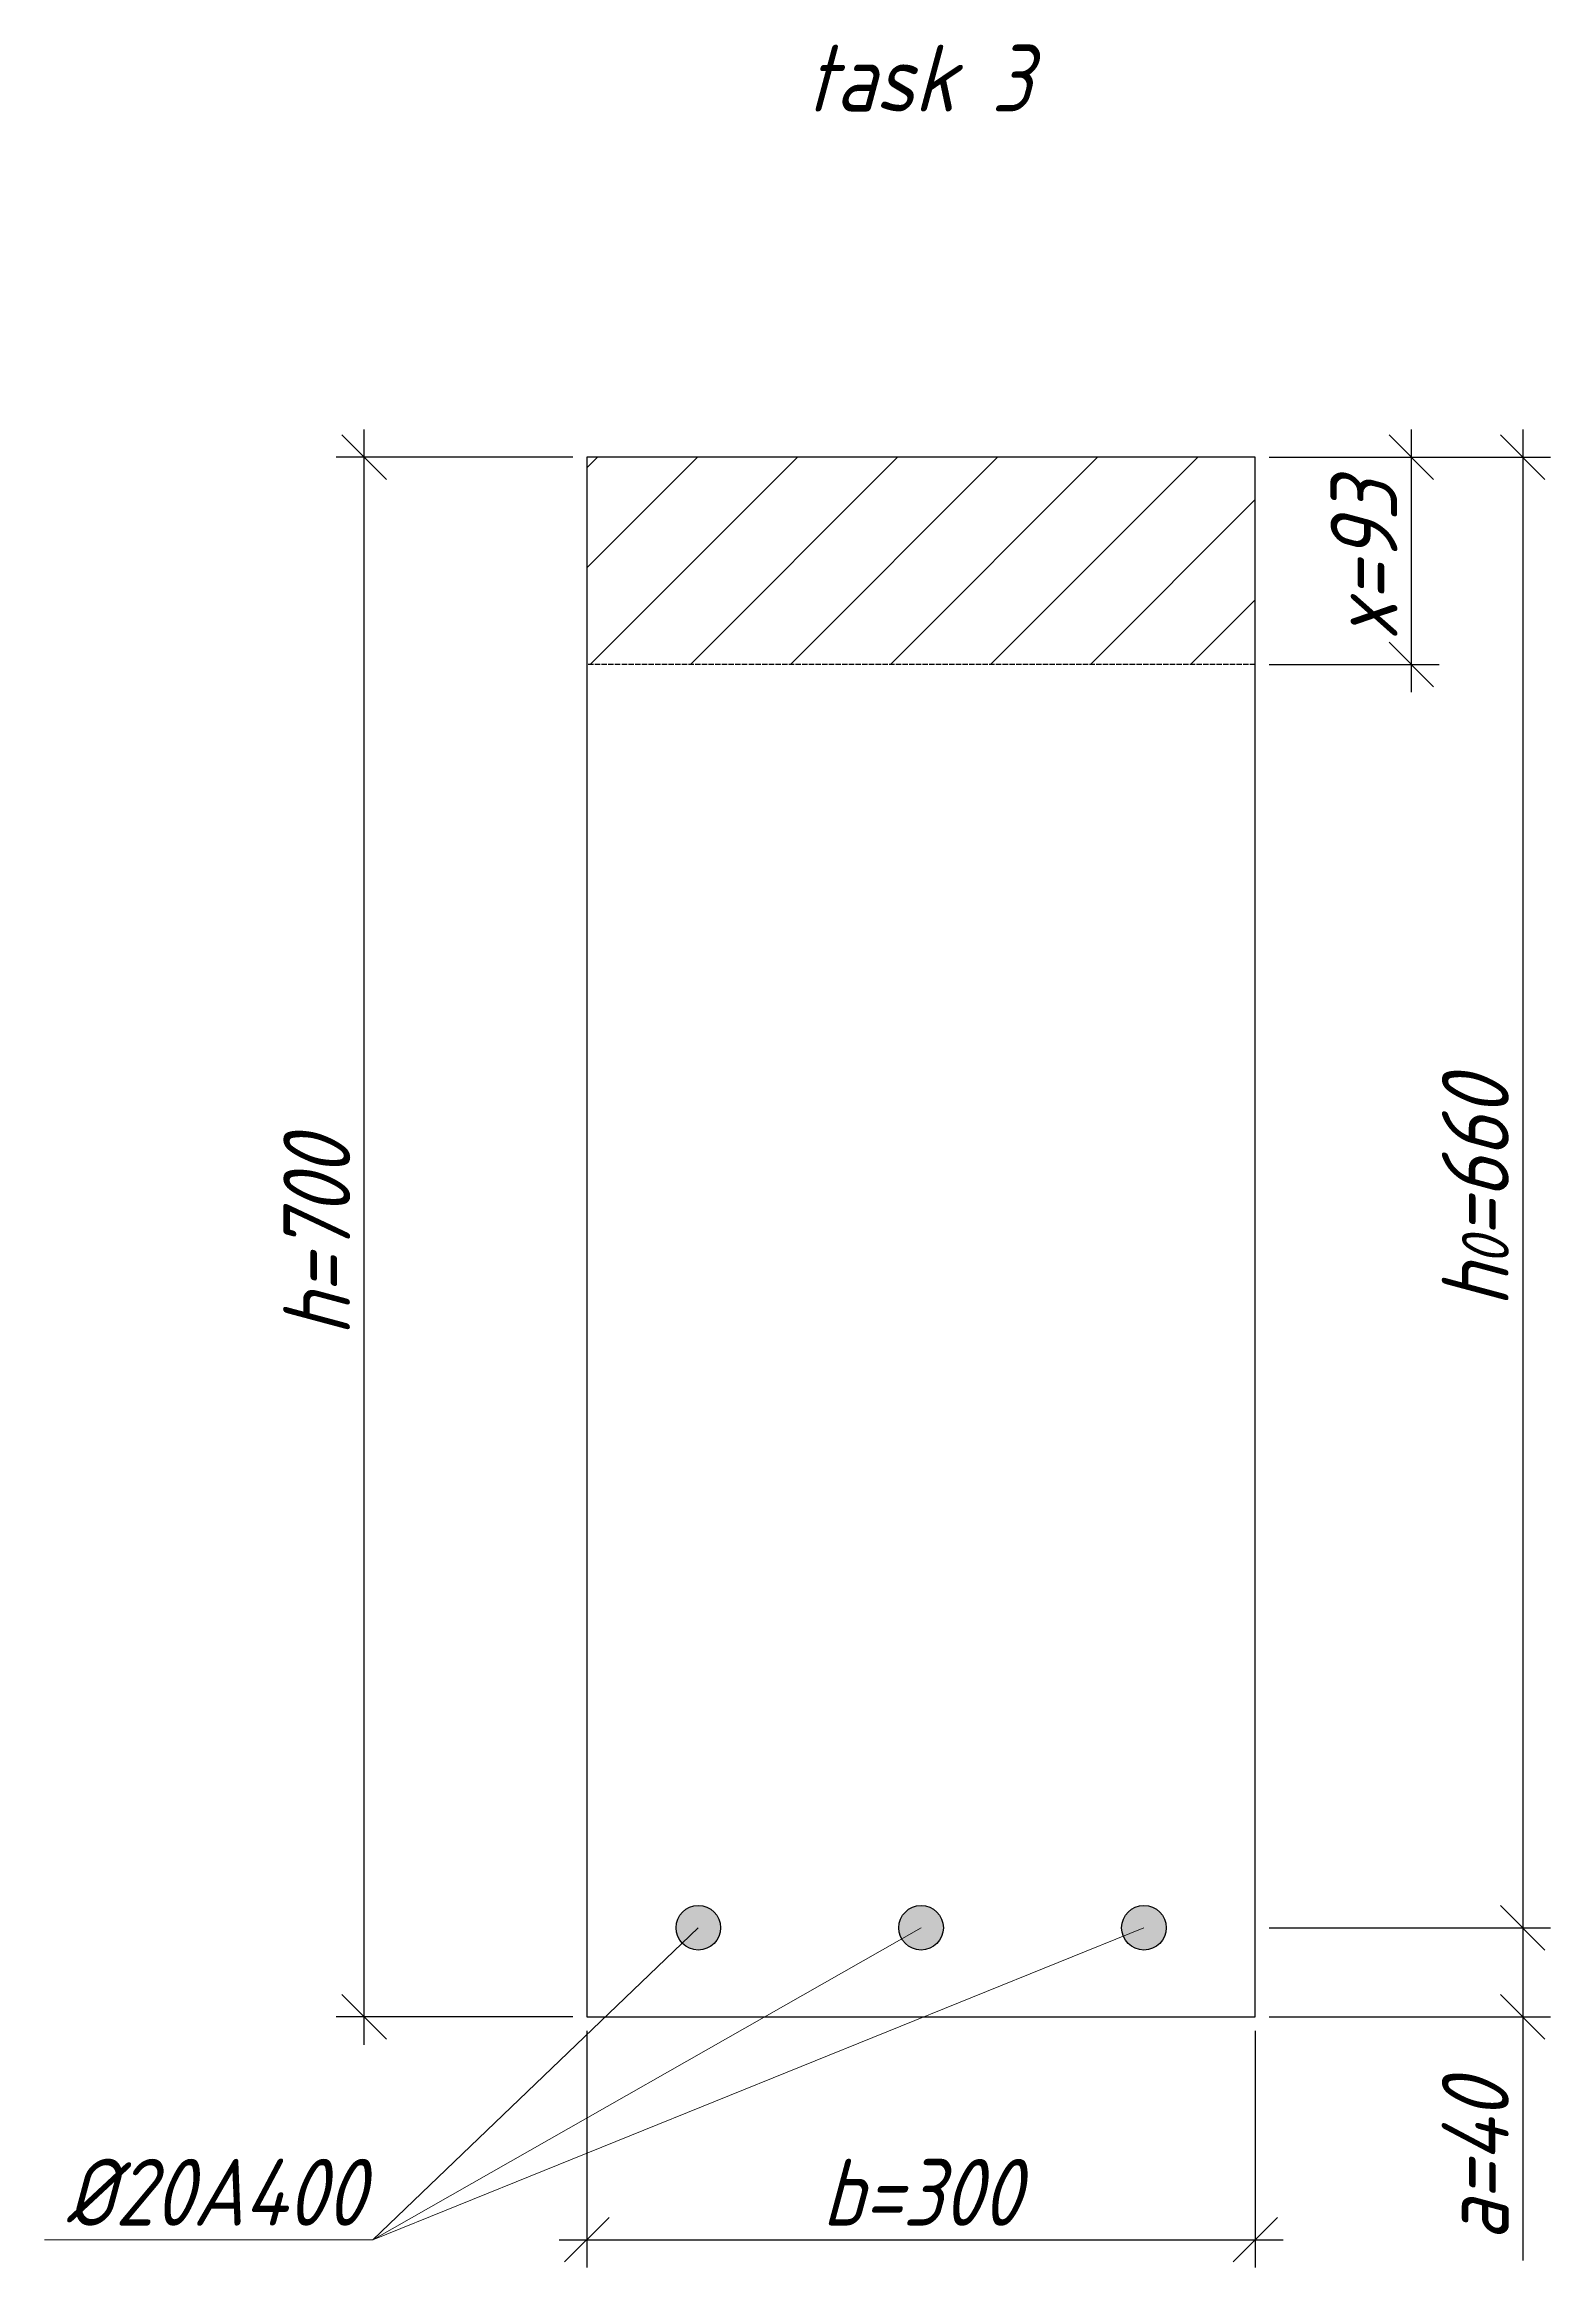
# Model space of a CAD drawing. Header units: millimetres. Extents: x -180 to 58926, y -10791 to 13515.
# Drawn here: x 858 to 1534, y -5117 to -4119 of the extents above; entities that cross this region are included whole.
import ezdxf

# ---------------------------------------------------------------- set-up
doc = ezdxf.new("R2010")
doc.units = ezdxf.units.MM
doc.linetypes.add('ACAD_ISO02W100', pattern=[15, 12, -3])
for name, color, linetype, lineweight in [('basic', 95, 'Continuous', 30), ('hatch', 117, 'ACAD_ISO02W100', 25), ('hatching', 225, 'Continuous', 20), ('size', 45, 'Continuous', 20), ('text', 13, 'Continuous', 20), ('thin', 153, 'Continuous', 18)]:
    doc.layers.add(name, color=color, linetype=linetype, lineweight=lineweight)
doc.styles.add('Structures', font='isocpeur.ttf', dxfattribs={"width": 0.85, "oblique": 15})
doc.dimstyles.new('Structures', dxfattribs={"dimtxt": 3, "dimasz": 2, "dimexe": 1.25, "dimexo": 0.625, "dimtad": 1, "dimtxsty": 'Structures', "dimblk": 'OBLIQUE', "dimcen": 2.5, "dimdle": 1.25, "dimadec": 0, "dimazin": 0, "dimtfac": 1, "dimtmove": 0, "dimatfit": 3, "dimfxl": 1, "dimarcsym": 0})

msp = doc.modelspace()

# ---------------------------------------------------------------- texts
at = {"layer": 'text', "char_height": 30, "width": 137.52879, "attachment_point": 5, "style": 'Structures'}
for s, insert in [('task 3', (1250.074, -4133.839)), ('%%C20A400', (934.171, -5082.743))]:
    msp.add_mtext(s, dxfattribs=dict(at, insert=insert))

# ---------------------------------------------------------------- blocks, each defined once
blk = doc.blocks.new('_Oblique')
at = {"color": 0, "linetype": 'ByBlock', "lineweight": -2}
blk.add_line((-0.5, -0.5), (0.5, 0.5), dxfattribs=at)
blk = doc.blocks.new('*D144')
at = {"layer": 'Defpoints', "color": 0, "transparency": 16777216}
for p in [(1101.13, -5004.01), (1401.13, -5004.01), (1401.13, -5104.01)]:
    blk.add_point(p, dxfattribs=at)
at = {"layer": 'size', "color": 0, "lineweight": -2, "transparency": 16777216}
for p, q in [((1101.13, -5010.26), (1101.13, -5116.51)), ((1401.13, -5010.26), (1401.13, -5116.51)), ((1088.63, -5104.01), (1413.63, -5104.01))]:
    blk.add_line(p, q, dxfattribs=at)
at = {"layer": 'size', "color": 0, "lineweight": -2, "transparency": 16777216, "xscale": 20, "yscale": 20, "zscale": 20, "rotation": 180}
blk.add_blockref('_Oblique', (1101.13, -5104.01), dxfattribs=at)
at = {"layer": 'size', "color": 0, "lineweight": -2, "transparency": 16777216, "xscale": 20, "yscale": 20, "zscale": 20}
blk.add_blockref('_Oblique', (1401.13, -5104.01), dxfattribs=at)
at = {"layer": 'size', "color": 0, "transparency": 16777216, "insert": (1251.13, -5082.76), "char_height": 30, "attachment_point": 5, "style": 'Structures'}
blk.add_mtext('b=300', dxfattribs=at)
blk = doc.blocks.new('*D145')
at = {"layer": 'Defpoints', "color": 0, "transparency": 16777216}
for p in [(1001.13, -4304.01), (1101.13, -4304.01), (1101.13, -5004.01)]:
    blk.add_point(p, dxfattribs=at)
at = {"layer": 'size', "color": 0, "lineweight": -2, "transparency": 16777216}
for p, q in [((1001.13, -5016.51), (1001.13, -4291.51)), ((1094.88, -4304.01), (988.63, -4304.01)), ((1094.88, -5004.01), (988.63, -5004.01))]:
    blk.add_line(p, q, dxfattribs=at)
at = {"layer": 'size', "color": 0, "lineweight": -2, "transparency": 16777216, "xscale": 20, "yscale": 20, "zscale": 20}
for p, rotation in [((1001.13, -4304.01), 90), ((1001.13, -5004.01), 270)]:
    blk.add_blockref('_Oblique', p, dxfattribs=dict(at, rotation=rotation))
at = {"layer": 'size', "color": 0, "transparency": 16777216, "insert": (979.88, -4654.01), "char_height": 30, "attachment_point": 5, "rotation": 90, "style": 'Structures'}
blk.add_mtext('h=700', dxfattribs=at)
blk = doc.blocks.new('*D146')
at = {"layer": 'Defpoints', "color": 0, "transparency": 16777216}
for p in [(1401.13, -4304.01), (1401.13, -4964.01), (1521.13, -4964.01)]:
    blk.add_point(p, dxfattribs=at)
at = {"layer": 'size', "color": 0, "lineweight": -2, "transparency": 16777216}
for p, q in [((1521.13, -4291.51), (1521.13, -4976.51)), ((1407.38, -4304.01), (1533.63, -4304.01)), ((1407.38, -4964.01), (1533.63, -4964.01))]:
    blk.add_line(p, q, dxfattribs=at)
at = {"layer": 'size', "color": 0, "lineweight": -2, "transparency": 16777216, "xscale": 20, "yscale": 20, "zscale": 20}
for p, rotation in [((1521.13, -4304.01), 90), ((1521.13, -4964.01), 270)]:
    blk.add_blockref('_Oblique', p, dxfattribs=dict(at, rotation=rotation))
at = {"layer": 'size', "color": 0, "transparency": 16777216, "insert": (1499.88, -4634.01), "char_height": 30, "attachment_point": 5, "rotation": 90, "style": 'Structures'}
blk.add_mtext('h{\\H0.7x;\\S^ 0;}=660', dxfattribs=at)
blk = doc.blocks.new('*D147')
at = {"layer": 'Defpoints', "color": 0, "transparency": 16777216}
for p in [(1401.13, -4964.01), (1401.13, -5004.01), (1521.13, -5004.01)]:
    blk.add_point(p, dxfattribs=at)
at = {"layer": 'size', "color": 0, "lineweight": -2, "transparency": 16777216}
for p, q in [((1521.13, -4951.51), (1521.13, -5004.01)), ((1407.38, -4964.01), (1533.63, -4964.01)), ((1407.38, -5004.01), (1533.63, -5004.01)), ((1521.13, -5004.01), (1521.13, -5113.39))]:
    blk.add_line(p, q, dxfattribs=at)
at = {"layer": 'size', "color": 0, "lineweight": -2, "transparency": 16777216, "xscale": 20, "yscale": 20, "zscale": 20}
for p, rotation in [((1521.13, -4964.01), 90), ((1521.13, -5004.01), 270)]:
    blk.add_blockref('_Oblique', p, dxfattribs=dict(at, rotation=rotation))
at = {"layer": 'size', "color": 0, "transparency": 16777216, "insert": (1499.88, -5068.7), "char_height": 30, "attachment_point": 5, "rotation": 90, "style": 'Structures'}
blk.add_mtext('a=40', dxfattribs=at)
blk = doc.blocks.new('*D148')
at = {"layer": 'Defpoints', "color": 0, "transparency": 16777216}
for p in [(1401.13, -4304.01), (1401.13, -4397.01), (1471.13, -4397.01)]:
    blk.add_point(p, dxfattribs=at)
at = {"layer": 'size', "color": 0, "lineweight": -2, "transparency": 16777216}
for p, q in [((1471.13, -4291.51), (1471.13, -4409.51)), ((1407.38, -4304.01), (1483.63, -4304.01)), ((1407.38, -4397.01), (1483.63, -4397.01))]:
    blk.add_line(p, q, dxfattribs=at)
at = {"layer": 'size', "color": 0, "lineweight": -2, "transparency": 16777216, "xscale": 20, "yscale": 20, "zscale": 20}
for p, rotation in [((1471.13, -4304.01), 90), ((1471.13, -4397.01), 270)]:
    blk.add_blockref('_Oblique', p, dxfattribs=dict(at, rotation=rotation))
at = {"layer": 'size', "color": 0, "transparency": 16777216, "insert": (1449.88, -4350.51), "char_height": 30, "attachment_point": 5, "rotation": 90, "style": 'Structures'}
blk.add_mtext('x=93', dxfattribs=at)

# ---------------------------------------------------------------- dimensions: what is measured, and where the dimension line sits
at = {"layer": 'size'}
for base, p1, p2, text, picture, middle in [((1001.132, -4304.006), (1101.132, -5004.006), (1101.132, -4304.006), 'h=<>', '*D145', (979.882, -4654.006)), ((1521.132, -4964.006), (1401.132, -4304.006), (1401.132, -4964.006), 'h{\\H0.7x;\\S^ 0;}=<>', '*D146', (1499.882, -4634.006)), ((1471.132, -4397.006), (1401.132, -4304.006), (1401.132, -4397.006), 'x=<>', '*D148', (1449.882, -4350.506)), ((1521.132, -5004.006), (1401.132, -4964.006), (1401.132, -5004.006), 'a=<>', '*D147', (1499.882, -5068.7))]:
    dim = msp.add_linear_dim(base=base, p1=p1, p2=p2, angle=90, text=text, dimstyle='Structures', dxfattribs=at)
    dim.commit()
    dim.dimension.update_dxf_attribs({"geometry": picture, "text_midpoint": middle})
dim = msp.add_linear_dim(base=(1401.132, -5104.006), p1=(1101.132, -5004.006), p2=(1401.132, -5004.006), text='b=<>', dimstyle='Structures', dxfattribs=at)
dim.commit()
dim.dimension.update_dxf_attribs({"geometry": '*D144', "text_midpoint": (1251.132, -5082.756)})

# ---------------------------------------------------------------- hatches: boundary and pattern name
at = {"layer": 'basic'}
h = msp.add_hatch(color=256, dxfattribs=at)
h.dxf.hatch_style = 1
h.paths.add_polyline_path([(1141.132, -4964.006, 1), (1161.132, -4964.006, 1)])
h = msp.add_hatch(color=256, dxfattribs=at)
h.dxf.hatch_style = 1
h.paths.add_polyline_path([(1241.132, -4964.006, 1), (1261.132, -4964.006, 1)])
h = msp.add_hatch(color=256, dxfattribs=at)
h.dxf.hatch_style = 1
h.paths.add_polyline_path([(1341.132, -4964.006, 1), (1361.132, -4964.006, 1)])
at = {"layer": 'hatching'}
h = msp.add_hatch(dxfattribs=at)
h.set_pattern_fill('ANSI31', color=256, scale=10)
h.set_pattern_definition([(45, (-96.422, -5236.877), (-22.45064, 22.45064), [])])
h.paths.add_polyline_path([(1401.132, -4304.006), (1101.132, -4304.006), (1101.132, -4397.006), (1401.132, -4397.006)])

# ---------------------------------------------------------------- linework, layer by layer
at = {"layer": 'basic'}
for p, q in [((1401.132, -4304.006), (1101.132, -4304.006)), ((1101.132, -4304.006), (1101.132, -5004.006)), ((1401.132, -5004.006), (1401.132, -4304.006)), ((1101.132, -5004.006), (1401.132, -5004.006))]:
    msp.add_line(p, q, dxfattribs=at)
for centre in [(1151.132, -4964.006), (1251.132, -4964.006), (1351.132, -4964.006)]:
    msp.add_circle(centre, 10, dxfattribs=at)
at = {"layer": 'hatch', "ltscale": 0.2}
msp.add_line((1401.132, -4397.006), (1101.132, -4397.006), dxfattribs=at)
at = {"layer": 'thin'}
for p, q in [((1005.103, -5104.006), (1151.132, -4964.006)), ((1251.132, -4964.006), (1005.103, -5104.006)), ((1005.103, -5104.006), (1351.132, -4964.006)), ((1005.103, -5104.006), (857.667, -5104.006))]:
    msp.add_line(p, q, dxfattribs=at)

msp.set_redraw_order([(e.dxf.handle, doc.entitydb.next_handle()) for e in msp.query("TEXT MTEXT ATTDEF DIMENSION ARC_DIMENSION")])  # texts and dimensions are drawn at this point

doc.saveas('drawing.dxf')
